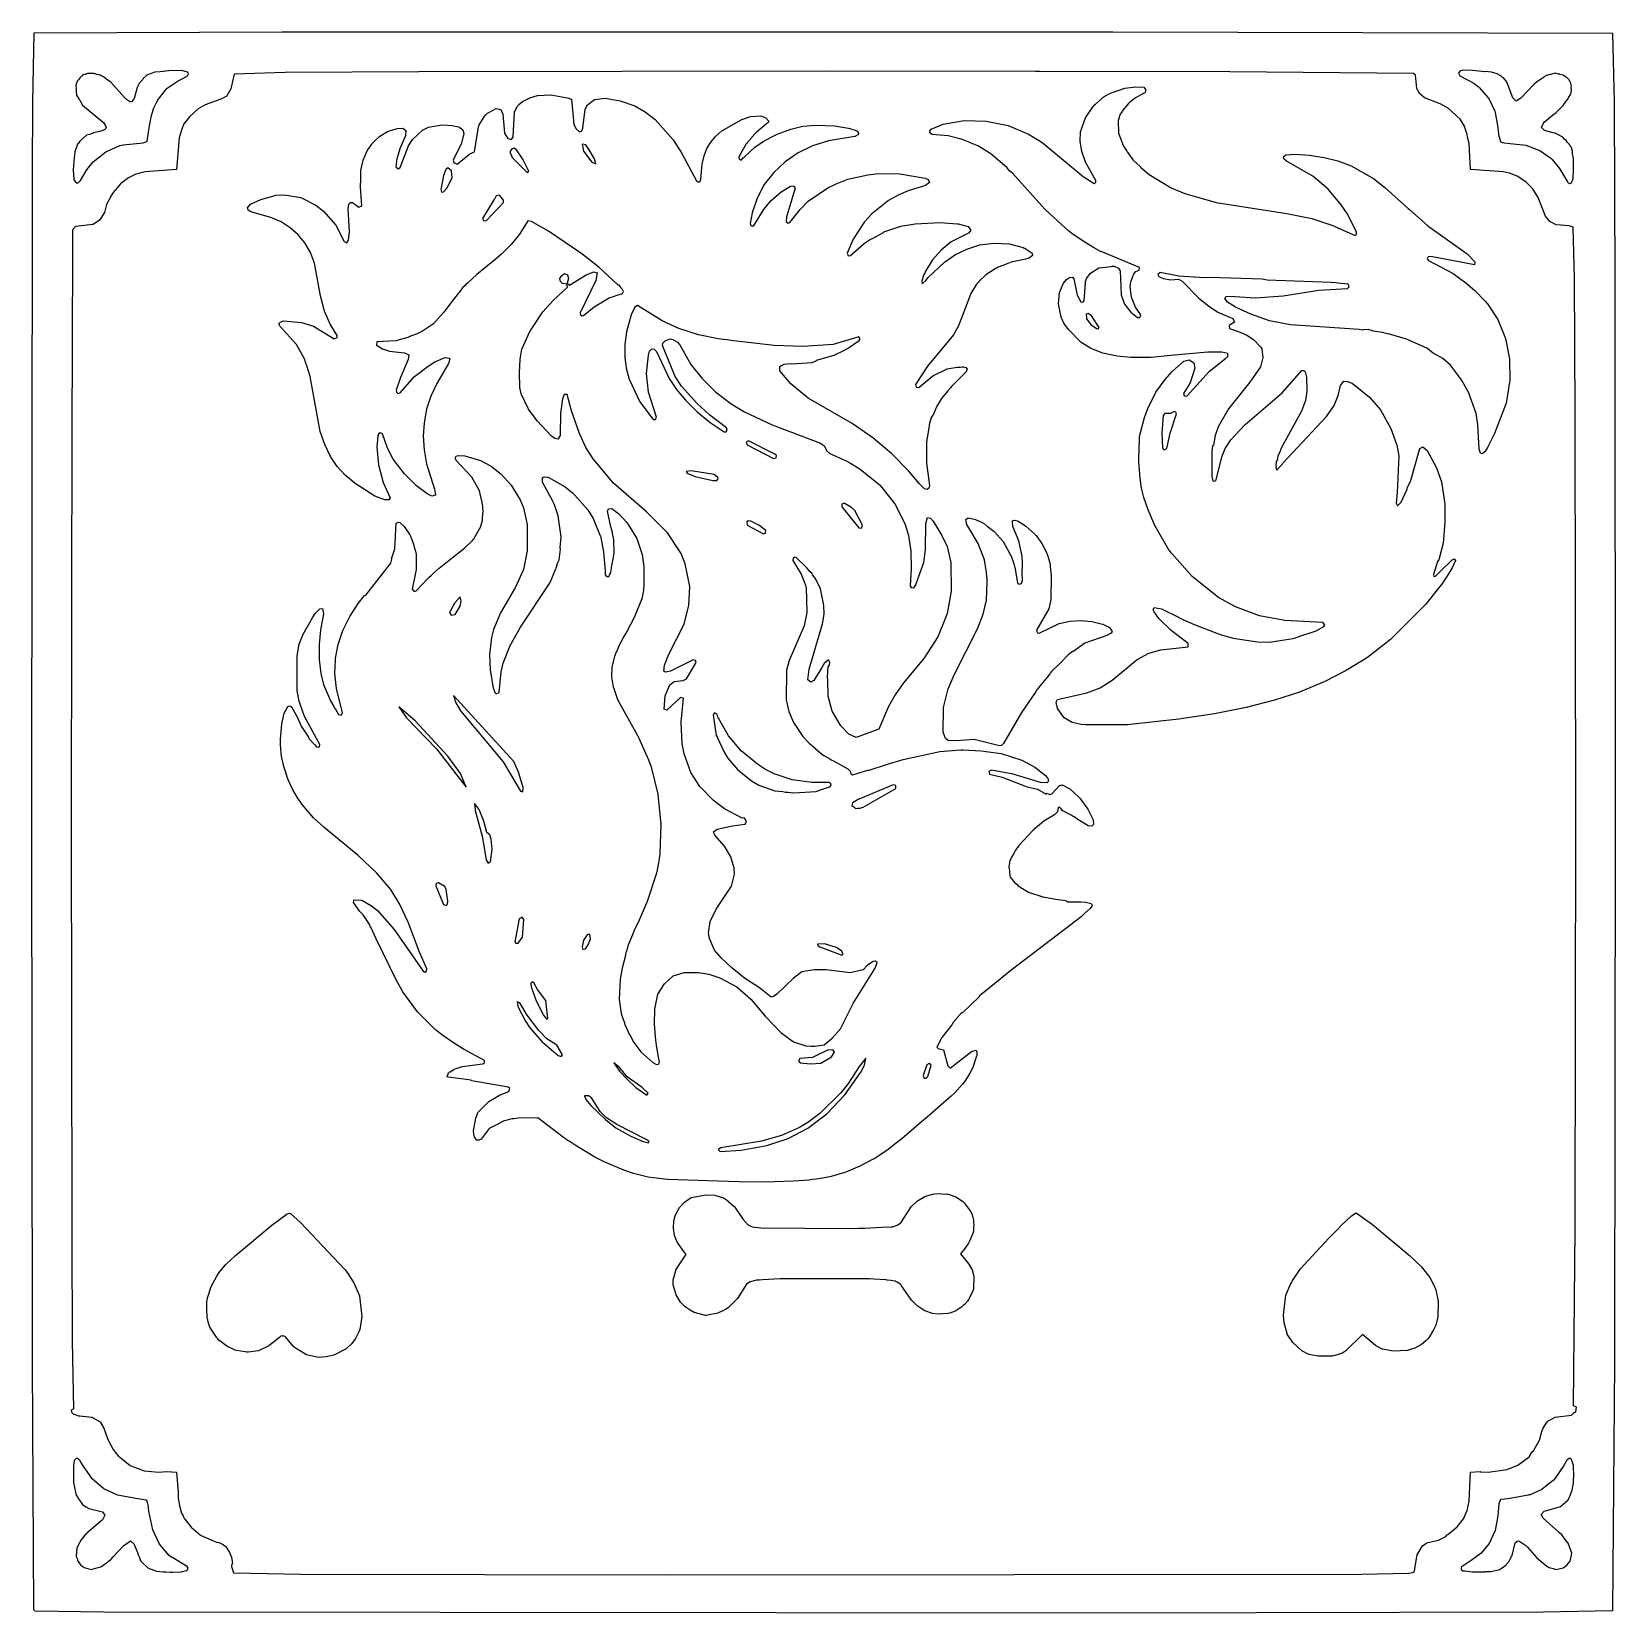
# Model space of a CAD drawing. Header units: millimetres. Extents: x 15 to 285, y 15 to 285.
import ezdxf

# ---------------------------------------------------------------- set-up
doc = ezdxf.new("R2010")
doc.units = ezdxf.units.MM
doc.layers.add('CUT', color=7, linetype='CONTINUOUS')

msp = doc.modelspace()

# ---------------------------------------------------------------- linework, layer by layer
at = {"layer": 'CUT'}
for points in [[(14.9156, 57.848), (14.795, 150.073), (14.795, 150.16), (14.7951, 150.1788), (14.7952, 150.3461), (14.7954, 150.509), (14.958, 260.715), (15.0062, 272.8875), (15.2479, 284.6612), (57.5164, 284.8428), (199.1852, 284.873), (284.4363, 284.6307), (284.6919, 272.8875), (284.8126, 242.3635), (284.9031, 150.0737), (284.7824, 57.819), (284.4491, 15.521), (272.6158, 15.2779), (199.1254, 15.0968), (27.0823, 15.2779), (15.4032, 15.459), (15.1873, 15.6755)], [(35.6678, 271.9208), (35.702, 271.9957), (35.7581, 272.1187), (36.0225, 272.6983), (36.2914, 273.2081), (36.3141, 273.2412), (36.3166, 273.245), (36.5698, 273.6159), (37.7858, 275.104), (37.9041, 275.2173), (38.0941, 275.3658), (39.775, 276.4597), (40.4444, 276.843), (41.223, 277.2417), (41.2257, 277.2903), (41.3456, 277.359), (41.5256, 277.662), (41.4139, 277.9687), (40.3381, 278.2322), (38.2021, 278.2036), (36.7335, 278.0278), (35.795, 277.9605), (34.5644, 277.5268), (34.5107, 277.4784), (34.4881, 277.4714), (34.3279, 277.3136), (33.8311, 276.8658), (33.7386, 276.7336), (33.1691, 276.1732), (32.7704, 275.3393), (32.28, 273.4569), (32.11, 273.2377), (32.1076, 273.2346), (31.8945, 272.9599), (31.7945, 272.8678), (31.4757, 272.9882), (30.9544, 273.2879), (30.632, 273.6325), (28.2714, 276.2328), (28.0128, 276.4317), (28.0121, 276.4325), (28.0099, 276.434), (27.0216, 277.1942), (26.7448, 277.288), (26.4867, 277.4623), (25.9166, 277.5689), (25.4697, 277.7204), (25.1186, 277.7181), (24.9911, 277.7419), (24.8432, 277.7162), (24.6888, 277.7152), (24.6731, 277.7173), (24.6632, 277.715), (24.2885, 277.7125), (23.9619, 277.5679), (23.9419, 277.598), (23.5493, 277.5074), (23.3517, 277.2978), (23.285, 277.2683), (23.029, 276.9765), (22.9963, 276.9597), (22.9554, 276.8925), (22.7664, 276.6771), (22.5529, 276.4507), (22.3114, 275.726), (22.3691, 275.0915), (22.4053, 274.4203), (22.4362, 274.3527), (22.4624, 274.0654), (22.9185, 273.3007), (22.9514, 273.2289), (22.9869, 273.1861), (23.4889, 272.3443), (27.0405, 269.3536), (27.238, 269.0689), (27.3855, 268.8099), (27.4762, 268.5159), (27.4557, 268.3819), (27.2782, 268.2052), (26.9465, 268.0128), (26.5801, 267.8961), (25.3868, 267.6339), (24.6572, 267.3394), (24.1488, 267.1957), (22.9798, 266.1168), (22.8926, 265.9376), (22.6831, 265.7347), (22.6819, 265.7302), (22.6215, 265.672), (22.182, 264.4014), (22.0962, 263.5821), (22.0685, 263.4805), (21.9988, 262.652), (21.858, 261.3078), (22.0016, 259.6551), (22.0024, 259.6421), (22.0027, 259.6417), (22.0038, 259.6293), (22.3737, 259.0636), (22.7063, 259.0799), (22.9899, 259.3685), (23.0588, 259.3981), (23.1042, 259.4849), (23.1067, 259.4874), (24.097, 261.1432), (24.3625, 261.5582), (24.4007, 261.618), (24.436, 261.6732), (24.4713, 261.7284), (25.2878, 262.6628), (27.4205, 264.3846), (29.8316, 265.45), (30.3795, 265.5634), (33.8202, 265.9066), (34.4099, 266.1339), (34.4129, 266.151), (34.4681, 266.1678), (34.597, 266.9696), (34.6897, 267.2523), (34.7248, 267.7649), (34.9367, 269.0836), (35.2066, 270.5948), (35.6513, 271.8845)], [(276.7481, 259.246), (276.8171, 259.1203), (276.8718, 259.0883), (276.8721, 259.0878), (276.8735, 259.0873), (277.0742, 258.97), (277.1557, 258.9957), (277.1894, 258.9848), (277.2774, 259.034), (277.3916, 259.0699), (277.4126, 259.1093), (277.437, 259.1182), (277.4397, 259.1248), (277.4589, 259.1355), (277.4741, 259.2078), (277.5052, 259.2827), (277.6631, 259.5783), (277.6665, 259.6715), (277.7245, 259.8116), (277.7397, 260.4636), (277.7819, 260.6633), (277.7692, 261.7353), (277.7808, 262.2358), (277.7606, 262.4633), (277.7515, 263.226), (277.6212, 264.0294), (277.5792, 264.5015), (277.3493, 265.2406), (277.1593, 265.4611), (277.0724, 265.6527), (276.744, 265.9808), (276.4907, 266.3292), (276.2558, 266.5099), (275.9612, 266.852), (274.7372, 267.5012), (273.2193, 267.885), (272.7839, 268.0462), (272.2864, 268.527), (272.6714, 269.2905), (272.7858, 269.4579), (274.1645, 270.6531), (274.79, 271.1064), (274.969, 271.2796), (275.0801, 271.3618), (275.6526, 271.9327), (275.8305, 272.0825), (275.9159, 272.1952), (276.0298, 272.3088), (276.1771, 272.5402), (276.758, 273.3071), (276.7925, 273.3813), (276.872, 273.4832), (276.9122, 273.6236), (277.3263, 274.1861), (277.4471, 274.8806), (277.397, 275.2687), (277.4487, 275.5594), (277.246, 276.2329), (277.1414, 276.3712), (277.0545, 276.6318), (276.6318, 277.0847), (276.4287, 277.1524), (275.9992, 277.4621), (275.4956, 277.5889), (275.4409, 277.618), (275.2548, 277.6495), (274.65, 277.8018), (273.8883, 277.5685), (273.7565, 277.5412), (273.5969, 277.526), (273.5152, 277.4912), (273.1441, 277.4142), (272.94, 277.2781), (272.9218, 277.2725), (272.8166, 277.1957), (271.6216, 276.3984), (271.4246, 276.1803), (271.0262, 275.8897), (268.7939, 273.541), (267.9753, 273.0404), (267.4362, 273.6024), (266.6212, 275.6986), (266.6188, 275.711), (266.6141, 275.7168), (266.3938, 276.2836), (266.3513, 276.3287), (266.336, 276.3709), (265.8136, 276.9727), (265.6185, 277.1073), (265.3894, 277.3507), (265.1281, 277.4456), (264.7651, 277.696), (263.7988, 277.9925), (262.7874, 278.0526), (262.6253, 278.0419), (260.5619, 278.2639), (258.9515, 278.2866), (258.3884, 278.1277), (258.1428, 277.7867), (258.3623, 277.3294), (260.6472, 276.1333), (260.7259, 276.0817), (260.803, 276.0311), (260.8329, 276.0115), (260.8761, 275.9831), (261.5282, 275.4949), (261.7559, 275.3063), (263.2264, 273.6073), (263.3966, 273.3382), (264.3369, 271.3342), (264.4152, 271.1133), (264.8794, 268.5295), (265.0031, 267.3349), (265.3119, 266.1219), (265.3143, 266.1083), (265.3193, 266.1076), (265.8779, 265.9066), (269.1334, 265.5617), (269.6584, 265.4866), (272.0054, 264.5797), (273.9218, 263.2736), (274.1484, 263.047), (275.3802, 261.5409)], [(40.2162, 32.6403), (40.2162, 32.6074), (40.2433, 32.5446), (40.3451, 32.186), (40.6063, 31.7052), (40.6993, 31.4902), (40.7844, 31.3774), (40.8619, 31.2347), (41.1866, 30.8443), (41.9976, 29.7692), (43.5979, 28.4407), (44.7393, 27.9334), (44.8727, 27.8566), (45.029, 27.8047), (46.3153, 27.2329), (46.7248, 27.1857), (47.1434, 27.0085), (47.2041, 26.969), (47.2136, 26.9628), (47.339, 26.8813), (47.7198, 26.6337), (47.9237, 26.4792), (48.5504, 25.4886), (48.8773, 24.7022), (49.0354, 23.6087), (48.9421, 23.5493), (48.8515, 23.0662), (49.2139, 22.0095), (60.7176, 21.7679), (123.2787, 21.6471), (241.6073, 21.7679), (249.6992, 21.9491), (250.5446, 22.1), (250.5997, 22.2839), (250.6397, 22.285), (250.6963, 22.6058), (250.7257, 22.7039), (250.7166, 22.7205), (251.1299, 25.0611), (252.0244, 26.6233), (252.5892, 27.0144), (252.9503, 27.1517), (254.7415, 27.5651), (256.0096, 28.2293), (256.2349, 28.4979), (256.3565, 28.5616), (257.9548, 29.8672), (258.9799, 31.2245), (259.6518, 32.6406), (259.9959, 34.2507), (260.2136, 39.1603), (261.8617, 39.2926), (261.9276, 39.25), (263.1957, 39.1594), (266.4566, 39.6123), (268.2984, 40.3672), (270.2308, 41.8164), (270.746, 42.637), (270.9278, 42.8331), (271.9779, 44.6375), (272.389, 46.1383), (272.5751, 46.701), (272.7438, 46.9786), (273.332, 47.8093), (273.3927, 47.8514), (274.6518, 48.5636), (277.435, 48.8776), (277.7556, 49.2166), (277.7562, 49.2846), (278.1415, 49.4856), (278.2623, 50.2404), (277.7677, 50.5023), (278.0526, 80.7058), (278.1432, 150.2721), (278.1431, 150.3022), (278.1432, 150.3324), (278.0526, 219.8678), (277.9318, 242.8093), (277.9318, 242.8094), (277.6847, 251.5196), (277.0215, 251.7597), (274.8325, 251.9411), (273.7291, 252.4865), (273.006, 253.4031), (271.7426, 256.5917), (270.805, 258.0634), (269.6335, 259.242), (268.1419, 260.2011), (266.8348, 260.7551), (265.8081, 260.9627), (260.2137, 261.3831), (259.9928, 265.8198), (259.6818, 266.9032), (259.6435, 267.3549), (259.1727, 268.6771), (259.1507, 268.754), (258.4123, 269.951), (256.3754, 271.8361), (255.0466, 272.5742), (252.3368, 273.5994), (251.5373, 274.2565), (251.068, 275.1856), (250.7942, 277.4401), (250.4647, 277.7251), (219.1432, 278.0224), (186.7609, 278.0648), (186.7598, 278.0661), (185.9886, 278.0658), (149.9997, 278.113), (80.8754, 278.0224), (80.828, 278.0224), (58.0059, 277.9016), (58.0058, 277.9016), (49.3176, 277.6368), (48.7453, 275.1243), (48.0895, 273.9173), (47.9824, 273.8242), (47.0728, 273.3337), (44.3602, 272.3999), (43.1909, 271.7292), (41.7689, 270.4301), (40.7746, 269.1497), (40.6582, 268.8177), (40.5158, 268.5692), (40.0209, 266.9992), (39.9374, 266.761), (39.4812, 261.3801), (34.1341, 260.9621), (32.5325, 260.5715), (31.2828, 259.9457), (29.9611, 258.9231), (29.1006, 257.9012), (29.0787, 257.8981), (28.9886, 257.7682), (28.5684, 257.2692), (28.3182, 256.8013), (28.3107, 256.7904), (28.3067, 256.7796), (27.5563, 255.3762), (27.235, 254.005), (26.366, 252.7342), (25.2755, 251.9763), (22.2631, 251.6659), (21.9425, 251.3269), (21.9419, 251.2696), (21.7375, 251.0657), (21.7248, 228.2469), (21.6455, 219.8376), (21.5549, 150.2714), (21.6455, 80.7058), (21.6618, 79.1248), (21.7059, 61.533), (21.9386, 49.9014), (21.8585, 49.9083), (21.5264, 49.7574), (21.5868, 49.4252), (21.9491, 49.0629), (22.0625, 49.044), (22.7539, 48.7856), (22.9963, 48.7673), (25.0462, 48.5636), (26.4858, 47.7494), (27.1229, 46.701), (27.7929, 44.726), (28.6901, 43.0433), (28.987, 42.7111), (29.0446, 42.5713), (29.5277, 41.9674), (29.9409, 41.644), (29.9759, 41.6048), (30.1356, 41.4916), (31.611, 40.337), (33.9963, 39.401), (36.4722, 39.1594), (37.7705, 39.2802), (37.8029, 39.2937), (39.4812, 39.1634), (39.7905, 35.7232), (39.7929, 34.6973), (39.9586, 33.8526), (39.9987, 33.4062)], [(182.5902, 145.2442), (182.5569, 145.1803), (182.3076, 144.7138), (181.8911, 144.0712), (181.8258, 143.8123), (181.6494, 143.4823), (181.5169, 142.8243), (181.4919, 142.7837), (181.4974, 142.7274), (181.4344, 142.415), (181.5894, 141.6783), (181.5843, 141.316), (181.6585, 141.0701), (181.7032, 140.6098), (181.8155, 140.5493), (181.824, 140.5214), (182.4627, 139.7028), (182.7956, 139.4815), (183.043, 139.1816), (184.8274, 138.1067), (187.2361, 137.3145), (188.8374, 137.0311), (189.3922, 136.8901), (189.8019, 136.8605), (190.2904, 136.7741), (191.2045, 136.6944), (191.4256, 136.4733), (193.7417, 136.4733), (194.5273, 136.4048), (195.5079, 136.1756), (195.6907, 135.8081), (195.3083, 135.3073), (194.7144, 134.763), (194.6074, 134.665), (194.2167, 134.3068), (193.9988, 134.1072), (193.7702, 133.9097), (190.9139, 131.6906), (181.7982, 124.7408), (177.225, 121.0401), (177.0458, 120.8678), (176.4172, 120.3811), (176.4177, 120.2636), (173.5769, 117.5309), (173.4072, 117.5201), (172.5552, 116.5481), (172.4932, 116.4884), (172.4256, 116.4003), (171.9749, 115.8861), (171.7163, 115.4745), (170.0465, 113.2954), (169.2003, 111.6456), (169.4293, 111.4089), (170.3217, 111.2143), (171.0771, 108.4819), (171.4791, 108.0997), (175.0771, 110.94), (175.8714, 111.1337), (175.996, 110.8237), (176.0289, 110.7081), (175.992, 110.4012), (175.9759, 110.2677), (175.9733, 110.246), (175.9563, 110.1048), (175.9134, 109.9669), (175.3188, 108.2145), (174.8032, 107.2284), (173.9858, 105.8951), (173.5541, 105.3425), (172.2378, 103.8531), (171.6422, 103.2836), (167.5309, 99.7497), (166.5451, 98.9454), (165.3027, 97.8345), (163.2168, 96.0416), (162.5351, 95.5133), (160.6487, 94.0651), (158.6681, 92.7533), (158.5819, 92.7005), (158.4774, 92.6365), (158.3691, 92.5701), (158.3515, 92.5594), (158.3447, 92.5552), (158.337, 92.5505), (156.0512, 91.3484), (154.0548, 90.5169), (153.4817, 90.2984), (151.1525, 89.6249), (150.0033, 89.3874), (148.5767, 89.1698), (147.9481, 89.0738), (147.6259, 89.0247), (147.4235, 88.9938), (144.7424, 88.7961), (139.833, 88.6183), (135.3968, 88.7012), (123.2389, 89.0712), (120.8125, 89.359), (119.9649, 89.5019), (118.7937, 89.7867), (117.4294, 90.1343), (115.7915, 90.6863), (112.4332, 92.1228), (110.8339, 92.9173), (107.4709, 94.9341), (106.4481, 95.6245), (105.9862, 95.9363), (105.9079, 95.9892), (105.774, 96.0795), (105.5998, 96.1971), (105.4944, 96.2683), (101.1207, 99.6369), (97.7451, 99.5801), (97.0402, 99.4424), (96.6777, 99.4237), (95.8922, 99.2181), (95.4193, 99.1258), (95.21, 99.0193), (95.1607, 99.0094), (94.7868, 98.8094), (94.6619, 98.7719), (94.5246, 98.6707), (92.8386, 97.8132), (91.4859, 95.9923), (91.0879, 95.781), (90.7399, 95.8038), (90.6619, 95.8345), (90.661, 95.8349), (90.6598, 95.8353), (90.6597, 95.8354), (90.3168, 96.379), (90.2081, 96.8054), (90.1587, 97.4208), (90.5242, 99.5271), (90.6397, 99.8168), (90.72, 100.0182), (90.7913, 100.1971), (90.9116, 100.4991), (92.7602, 102.4171), (94.6135, 103.5041), (96.1584, 104.1138), (96.3314, 104.6004), (96.0556, 104.8347), (89.8918, 105.9502), (89.8503, 105.9547), (89.3596, 106.0665), (85.8257, 106.5249), (85.6859, 106.6008), (85.8794, 107.2821), (85.9638, 107.3357), (86.0249, 107.3745), (86.1547, 107.4569), (86.8208, 107.8799), (86.8289, 107.8848), (86.8317, 107.8858), (86.8357, 107.8873), (86.8366, 107.8877), (86.8456, 107.891), (88.2235, 108.3594), (91.751, 108.8364), (92.0076, 109.05), (92.0045, 109.3838), (88.4733, 111.2963), (86.5659, 112.5051), (84.9298, 113.6619), (83.9008, 114.4664), (83.8729, 114.4903), (83.6993, 114.6396), (83.0075, 115.2815), (80.6259, 117.6913), (78.1217, 121.1307), (76.9625, 123.1717), (73.5751, 130.1434), (72.707, 132.0147), (72.5722, 132.2076), (72.3362, 132.6932), (71.3198, 134.2139), (70.765, 134.8291), (69.6971, 136.3472), (69.7182, 136.6982), (69.7389, 136.7572), (69.7488, 136.7854), (69.7766, 136.8133), (71.1006, 136.7652), (72.7796, 135.7794), (73.7612, 134.9584), (76.6387, 131.7477), (81.5407, 124.6365), (81.8373, 124.4823), (82.1442, 124.6149), (82.215, 125.0106), (80.9312, 127.8573), (78.9975, 132.9917), (77.554, 136.1163), (76.0309, 138.5318), (73.6511, 141.3579), (72.2862, 142.6637), (71.7743, 143.0891), (71.472, 143.4344), (71.4245, 143.4954), (71.4047, 143.5113), (71.3974, 143.5196), (71.0943, 143.76), (71.0481, 143.797), (70.4615, 144.3388), (64.6041, 149.1739), (62.8767, 150.7625), (60.917, 153.0316), (60.0805, 154.3231), (59.3016, 155.6872), (58.5823, 157.1317), (58.3794, 157.7343), (58.1792, 158.3505), (58.162, 158.4033), (58.1228, 158.5239), (57.7873, 159.5562), (57.4224, 161.2817), (57.2864, 162.4643), (57.2247, 163.4118), (57.2526, 164.1809), (57.4457, 166.7574), (57.7857, 168.3984), (57.8219, 168.5289), (58.4662, 169.7457), (58.8586, 169.8826), (59.1369, 169.7182), (60.0697, 168.0183), (60.7871, 166.3954), (61.9844, 164.5125), (62.0099, 164.4825), (62.1389, 164.2475), (63.0152, 163.29), (63.025, 163.2905), (63.4351, 162.809), (63.8688, 162.8771), (63.9635, 163.3057), (61.3346, 168.0473), (60.5124, 170.3533), (60.4343, 170.6866), (60.0657, 172.4501), (60.0579, 172.5563), (60.058, 178.3581), (60.4456, 180.456), (60.9152, 181.6298), (61.0665, 181.9873), (62.7463, 184.9862), (63.129, 185.619), (63.9216, 186.4358), (64.373, 186.4622), (64.5776, 185.5602), (64.0634, 182.8008), (63.8557, 180.3856), (63.8566, 177.7785), (64.0977, 175.4139), (64.574, 173.5472), (65.7606, 170.7284), (66.3265, 169.7727), (66.4699, 169.502), (66.5378, 169.4159), (67.1481, 168.3852), (67.5965, 168.2639), (67.8371, 168.6961), (66.7965, 172.8572), (66.5192, 175.3863), (66.6005, 177.6656), (66.6347, 178.0297), (66.6348, 178.0306), (66.6349, 178.0312), (67.0749, 180.3631), (67.8733, 182.7454), (69.0612, 185.1162), (70.4732, 187.3189), (71.5669, 188.6808), (71.7685, 188.7383), (76.056, 194.2034), (76.2371, 194.928), (76.1829, 194.9993), (76.2625, 195.2931), (76.7276, 196.6737), (76.975, 201.0312), (77.2855, 201.2026), (77.6148, 201.13), (78.3461, 200.4765), (79.2717, 199.0649), (79.3322, 198.9409), (79.3948, 198.8129), (79.4241, 198.7527), (79.4377, 198.7251), (79.9026, 197.473), (80.0531, 196.9438), (80.196, 196.4412), (80.2292, 196.3244), (80.2528, 196.2416), (80.3499, 195.7125), (80.3723, 195.0838), (80.3723, 193.147), (79.7021, 189.7906), (80.06, 189.4088), (80.3717, 189.5265), (82.4022, 191.6332), (82.6137, 191.8273), (82.9148, 192.1035), (83.3573, 192.5094), (84.2922, 193.367), (85.4232, 194.2848), (88.6801, 196.825), (89.9717, 198.0938), (90.0519, 198.2318), (90.1932, 198.3783), (91.3621, 200.3432), (91.6736, 201.4896), (91.6909, 201.9883), (91.8186, 203.0653), (91.7481, 203.6351), (91.759, 203.9496), (91.6383, 204.522), (91.6083, 204.7643), (91.5756, 204.819), (91.2045, 206.5785), (89.8609, 208.9105), (87.1868, 211.7324), (87.0486, 212.134), (87.1821, 212.4483), (87.6003, 212.5896), (88.6996, 212.5227), (91.3656, 211.7351), (93.181, 210.736), (94.8092, 209.4729), (96.5552, 207.538), (98.0951, 205.0318), (98.6646, 203.6695), (99.3277, 200.8365), (99.3334, 196.3372), (98.6942, 193.1596), (97.3192, 190.125), (94.7471, 185.7644), (93.5646, 182.9273), (93.1972, 181.5197), (92.9034, 178.6952), (93.0218, 175.9918), (93.5279, 172.9773), (93.7769, 172.1352), (94.0269, 171.9124), (94.5107, 172.1808), (94.8461, 175.6924), (95.2147, 177.1606), (96.392, 180.1789), (98.1557, 183.3154), (103.2188, 190.9074), (104.1649, 193.1195), (104.1686, 193.1206), (104.1777, 193.1494), (104.2621, 193.3468), (104.4405, 193.9769), (104.5527, 194.3305), (104.7398, 194.7771), (105.0116, 196.5887), (104.9544, 196.7847), (104.9542, 196.9164), (105.1328, 198.6995), (104.6018, 202.3078), (103.9918, 204.14), (103.6682, 204.7586), (103.511, 205.1567), (103.0654, 205.9111), (101.9455, 208.0523), (101.9058, 208.8381), (102.2233, 208.9504), (102.8123, 208.9017), (102.9035, 208.883), (105.7917, 207.2105), (107.0291, 206.1991), (107.1313, 206.1044), (107.2674, 205.9783), (107.385, 205.8693), (107.4589, 205.8008), (109.6337, 203.333), (110.5496, 201.863), (111.7823, 198.8978), (111.7834, 198.8946), (111.7871, 198.8835), (111.8099, 198.8165), (111.8781, 198.6154), (112.3351, 196.1344), (112.5912, 192.924), (112.619, 192.2478), (112.6916, 192.1798), (112.8015, 191.9795), (112.9117, 191.9736), (112.9826, 191.9073), (113.1027, 191.9634), (113.2279, 191.9566), (113.2852, 192.0486), (113.3182, 192.064), (113.3574, 192.1644), (113.4683, 192.3423), (113.4875, 192.4616), (113.5866, 192.6031), (113.7073, 193.3278), (113.7073, 193.5559), (113.8037, 193.9905), (113.8072, 194.0639), (114.1596, 195.8545), (114.0699, 198.2717), (113.8424, 199.3061), (113.8332, 199.5017), (113.5934, 200.4377), (113.0157, 203.0639), (113.1549, 203.5067), (113.7635, 203.5568), (114.9651, 202.632), (116.3034, 201.1318), (116.8137, 200.3771), (117.9923, 198.4503), (118.9491, 195.688), (119.231, 193.5809), (119.2306, 190.655), (119.1212, 189.5345), (118.8537, 188.116), (117.584, 184.9725), (116.2331, 182.4721), (115.7597, 181.6562), (115.5, 181.1151), (114.9639, 180.1229), (114.6446, 179.3332), (114.3955, 178.8143), (114.3331, 178.563), (114.2184, 178.2794), (113.7674, 176.5397), (113.7131, 174.824), (114.0029, 173.1501), (114.1547, 172.7033), (114.1589, 172.6735), (114.722, 170.9927), (118.1227, 164.8218), (118.3644, 164.3736), (119.7385, 161.3004), (119.7661, 161.2295), (119.7878, 161.1735), (119.8813, 160.9329), (120.4363, 159.5035), (121.5853, 154.7928), (122.0995, 149.6314), (121.9376, 144.7732), (121.9165, 144.5867), (121.6584, 142.7804), (121.4956, 141.8941), (121.3178, 141.1876), (119.7632, 136.4954), (118.3892, 133.3322), (117.5202, 131.4606), (117.3005, 130.8259), (116.4772, 128.9303), (116.2264, 127.9729), (116.153, 127.8681), (116.0509, 127.3032), (115.4816, 125.1301), (115.1825, 123.2687), (115.0066, 119.8222), (115.3575, 117.4246), (115.699, 116.397), (115.7153, 116.2948), (115.8268, 116.0125), (116.0416, 115.3664), (116.2353, 114.9782), (116.6243, 113.9931), (116.9489, 113.5481), (117.4977, 112.4481), (118.687, 110.868), (120.7584, 109.0581), (121.3569, 108.7095), (121.7152, 108.7743), (121.8633, 109.1071), (121.3766, 111.9467), (121.1722, 113.4524), (121.046, 115.6441), (121.1085, 118.1456), (121.6165, 120.6949), (122.7329, 122.4558), (124.2301, 123.8219), (126.0721, 124.4198), (128.5405, 124.4244), (130.2871, 124.1126), (132.1919, 123.4777), (135.0703, 121.9584), (137.4662, 119.8348), (139.8979, 116.9489), (142.579, 114.1478), (144.7276, 112.5813), (146.828, 111.8942), (147.8044, 111.8564), (147.8554, 111.8374), (148.0022, 111.8487), (148.3474, 111.8353), (149.9823, 112.0797), (151.3116, 113.2019), (152.7374, 114.8124), (154.9828, 119.219), (158.6703, 125.1158), (158.9887, 126.1156), (158.73, 126.3314), (158.3469, 126.2637), (157.3497, 125.6788), (156.6081, 124.8392), (154.4163, 124.3404), (150.2832, 124.8806), (148.2791, 124.8494), (146.1539, 124.5072), (144.7196, 123.4064), (141.8787, 120.6828), (141.6643, 120.5186), (141.3607, 120.3714), (140.9058, 120.2068), (138.9354, 121.7576), (136.3557, 123.4371), (134.228, 125.1687), (132.3953, 126.8791), (131.2667, 128.2202), (130.3908, 130.2054), (130.2296, 131.1438), (130.4997, 133.0981), (131.5152, 135.179), (134.1825, 139.1239), (134.6609, 141.1602), (134.5985, 142.18), (134.0616, 144.1479), (132.9734, 145.9513), (131.3073, 147.8039), (131.0743, 148.3776), (131.6924, 148.8473), (134.3368, 149.4382), (136.4733, 149.6981), (136.6846, 149.9698), (136.6846, 150.3321), (136.2921, 150.7548), (135.9903, 150.739), (132.9914, 152.3217), (131.1004, 153.7174), (128.7411, 156.1373), (127.2482, 158.5027), (126.0711, 161.672), (125.7259, 163.429), (125.5751, 167.0805), (125.9945, 171.1908), (125.4526, 171.2822), (123.1216, 169.1316), (122.652, 169.3377), (122.8601, 171.5922), (123.6326, 173.4465), (124.3506, 174.0179), (125.924, 174.1869), (126.4573, 174.4646), (128.1322, 177.2822), (128.0018, 177.6267), (127.6427, 177.7085), (123.7575, 175.8245), (122.8965, 175.6065), (122.5951, 175.7856), (122.7432, 176.8332), (123.4452, 178.6684), (126.0628, 183.8396), (126.8715, 187.0606), (127.0534, 190.2623), (126.2694, 194.1324), (125.5518, 195.8858), (123.2244, 199.3679), (119.6454, 202.9759), (114.0163, 207.8795), (110.5412, 211.9956), (109.3305, 213.9629), (108.2271, 216.3521), (106.8663, 220.1924), (106.1468, 222.9891), (105.6274, 223.013), (105.3318, 222.2727), (104.9807, 219.8095), (104.9192, 215.9909), (104.5234, 215.3713), (104.0486, 215.4809), (103.4125, 215.9466), (101.0092, 218.4739), (99.5432, 220.4624), (98.2841, 223.1171), (98.0684, 224.1877), (98.0085, 226.6717), (98.1002, 229.0399), (98.4167, 230.6971), (99.7894, 233.7343), (99.9259, 233.9507), (99.9518, 233.9917), (100.0109, 234.0854), (100.2097, 234.4004), (101.998, 237.0728), (103.7194, 239.0416), (106.1766, 241.298), (106.0851, 241.7869), (105.3281, 241.9392), (104.979, 242.2603), (104.8972, 242.7967), (105.2017, 243.3017), (105.6565, 243.5971), (106.176, 243.4228), (106.3686, 242.7685), (106.1387, 241.9514), (106.541, 241.623), (109.3759, 243.404), (110.7024, 243.9249), (111.2702, 243.7488), (110.9974, 242.4514), (108.3556, 236.9247), (108.382, 236.5875), (108.6241, 236.4057), (108.9233, 236.4522), (110.7302, 237.922), (113.2683, 239.4629), (114.0546, 239.7266), (114.2206, 239.7655), (114.3326, 239.8199), (115.5518, 240.2288), (115.7318, 240.5486), (115.5816, 240.9068), (115.3393, 241.1351), (115.2774, 241.3054), (114.9151, 241.6677), (114.8022, 241.6411), (111.5292, 244.7245), (108.6565, 246.9975), (102.9346, 250.8518), (100.0657, 252.4802), (99.4118, 252.6364), (98.1359, 250.5227), (98.0155, 250.3433), (96.587, 248.5868), (94.9266, 246.9003), (93.7852, 245.9334), (90.7094, 243.4355), (89.1462, 241.969), (88.8667, 241.7415), (88.7368, 241.5849), (88.2946, 241.17), (87.6844, 240.3816), (87.5293, 240.2225), (86.5368, 238.8989), (85.0919, 237.0321), (83.3042, 235.066), (81.4565, 233.7637), (80.5167, 233.3115), (79.4074, 232.9417), (78.9277, 232.7019), (76.8909, 232.1289), (73.6542, 231.9499), (73.6196, 231.3923), (74.6292, 230.7672), (75.8479, 230.3657), (78.3609, 230.0976), (79.1176, 229.7308), (79.0274, 228.9356), (77.6743, 225.8698), (76.9886, 223.7248), (77.0037, 223.3822), (77.2729, 223.1794), (77.628, 223.2889), (80.0706, 226.0513), (82.4122, 227.8394), (83.5555, 228.5469), (85.3429, 229.2737), (85.9773, 229.1804), (86.1073, 229.007), (85.8964, 228.272), (83.8914, 224.8907), (82.8736, 222.6807), (82.1553, 220.4748), (81.728, 218.1586), (81.5818, 215.8572), (81.7333, 213.531), (82.155, 211.1683), (83.5071, 206.8399), (83.6462, 205.8071), (83.0206, 205.6527), (82.2685, 206.024), (80.4393, 207.4282), (78.3696, 209.4691), (76.446, 211.9767), (75.5027, 213.8329), (74.6132, 216.2571), (74.2408, 216.4641), (73.9541, 216.3053), (73.8228, 215.8979), (73.6404, 214.0558), (73.9352, 210.9852), (74.7677, 207.9994), (75.9326, 205.388), (75.722, 205.0346), (75.0532, 205.0179), (73.3508, 205.6482), (69.9652, 207.7874), (68.2823, 209.2001), (66.9115, 210.7198), (65.7453, 212.4316), (64.7723, 214.4379), (64.0132, 216.6921), (62.2977, 226.0552), (61.7001, 227.8898), (61.575, 228.3455), (61.494, 228.5223), (61.3163, 229.0677), (59.9581, 231.509), (57.1674, 234.6098), (57.1048, 234.725), (57.0581, 234.811), (57.0385, 234.8471), (56.9975, 234.9225), (57.0129, 235.0584), (57.0668, 235.1976), (57.0695, 235.2045), (57.073, 235.2137), (57.1033, 235.2919), (57.7295, 235.5645), (60.7982, 235.2891), (62.8711, 234.6357), (66.4029, 232.4923), (66.9109, 232.7016), (66.8965, 233.0334), (65.6889, 235.0005), (64.7419, 237.2057), (64.0472, 239.8337), (63.0284, 245.4129), (62.3382, 247.2231), (61.399, 248.85), (60.2636, 250.2166), (58.8998, 251.4317), (57.3284, 252.4106), (55.5719, 253.1729), (52.147, 254.1282), (51.7046, 254.4032), (51.5781, 254.8251), (52.1376, 255.4769), (53.859, 256.2709), (56.4692, 256.9981), (57.9396, 257.0627), (60.6931, 256.5707), (63.2892, 255.2607), (64.5571, 254.2481), (66.673, 251.8903), (68.091, 249.0619), (68.5484, 248.8844), (68.8441, 249.2899), (68.9929, 250.7164), (68.7818, 254.6588), (68.9077, 255.4566), (69.1837, 255.7204), (69.5113, 255.7324), (70.6105, 254.9557), (71.0837, 255.1585), (70.891, 258.3462), (70.9082, 259.7928), (70.9136, 260.2453), (70.9156, 260.4176), (70.9174, 260.5696), (70.9573, 261.2022), (71.3507, 262.9617), (72.0071, 264.5631), (72.787, 265.7096), (72.8596, 265.7797), (72.9524, 265.8693), (73.2636, 266.1698), (74.1761, 267.0509), (75.4748, 267.8296), (75.6536, 267.8987), (77.1582, 268.382), (78.1044, 268.4398), (78.6231, 268.0395), (78.5496, 267.1165), (77.6379, 265.045), (77.0738, 263.1953), (76.8854, 261.8241), (77.3038, 261.4702), (77.6291, 261.6999), (79.0859, 265.4017), (79.7701, 266.482), (81.4392, 268.0524), (82.4768, 268.5648), (84.7483, 268.9587), (86.5196, 268.8431), (87.5932, 268.6199), (87.6819, 268.59), (87.7194, 268.5678), (87.7581, 268.5448), (87.8117, 268.5131), (87.864, 268.4821), (88.3091, 268.1101), (88.4935, 267.4778), (88.0933, 265.8838), (86.6941, 262.9446), (86.7965, 262.5344), (87.3724, 262.258), (89.5001, 264.0361), (90.324, 264.3516), (90.9794, 268.6516), (91.1285, 268.9659), (91.9554, 270.3362), (92.2627, 270.6749), (92.5606, 270.9457), (92.7906, 271.0914), (94.03, 271.7528), (94.8336, 271.6165), (95.1626, 270.8141), (95.4619, 267.5748), (96.0029, 266.6434), (96.6263, 266.466), (96.9195, 266.9305), (97.1333, 271.1551), (97.5781, 272.1177), (97.7462, 272.2926), (97.8479, 272.3985), (97.8846, 272.4367), (97.9107, 272.4638), (98.5157, 272.9658), (99.7654, 273.6043), (101.0837, 273.9604), (101.0872, 273.9611), (101.0898, 273.9616), (101.0933, 273.9623), (101.1517, 273.9738), (103.3113, 274.0931), (103.3293, 274.0932), (106.4478, 273.5126), (106.666, 273.4166), (106.7721, 273.3699), (106.8009, 273.3572), (106.8465, 273.3371), (107.2701, 269.0201), (107.6458, 268.2799), (108.2475, 267.8083), (108.6145, 267.9413), (108.7812, 268.3965), (109.2047, 271.6586), (109.5813, 272.4098), (110.7709, 273.3272), (112.5961, 273.5478), (115.1873, 273.0697), (117.6638, 272.2132), (119.4171, 271.2038), (121.1434, 269.8846), (124.1897, 266.4461), (125.6098, 264.1958), (128.1848, 259.4339), (128.3861, 259.3059), (128.4398, 259.2402), (128.4803, 259.2459), (128.4952, 259.2365), (128.5156, 259.2509), (128.7394, 259.2826), (128.8941, 259.5177), (128.8997, 259.5217), (128.9003, 259.5271), (128.9252, 259.565), (128.9195, 259.7259), (129.1678, 262.2986), (129.5175, 263.7024), (129.9747, 264.9179), (130.6421, 266.0126), (131.4602, 267.0535), (132.4998, 267.9648), (135.8995, 269.8883), (137.4143, 270.4093), (139.1329, 270.5313), (140.0166, 270.1832), (140.4612, 269.6459), (140.4416, 269.4519), (138.3001, 267.6238), (138.2478, 267.5629), (138.1937, 267.5178), (137.6299, 266.8604), (137.6225, 266.8543), (137.6168, 266.8452), (136.7693, 265.8571), (136.7445, 265.8113), (136.6676, 265.7217), (135.4255, 263.5039), (135.4805, 263.1381), (135.778, 262.9828), (136.2065, 263.3843), (136.2843, 263.3965), (138.1632, 265.1453), (139.5674, 266.1542), (141.0264, 266.961), (141.9349, 267.3953), (144.2559, 268.2592), (144.9553, 268.4384), (146.3426, 268.7469), (148.4941, 268.9006), (151.7214, 268.8079), (154.1227, 268.4298), (154.4164, 268.3343), (154.4689, 268.3172), (154.4741, 268.3155), (155.224, 268.0716), (155.5915, 267.9216), (155.8415, 267.5886), (155.8079, 267.3202), (155.1943, 267.0038), (150.6838, 266.2814), (147.9699, 265.4036), (145.5407, 264.2036), (143.3028, 262.6864), (141.3605, 260.8701), (139.7307, 258.7926), (138.5095, 256.4994), (137.6679, 253.998), (137.3506, 252.1497), (137.456, 251.8301), (137.7324, 251.7104), (138.0376, 251.8524), (139.602, 254.5121), (140.8824, 256.0051), (142.6471, 257.5275), (144.2235, 258.5013), (144.7962, 258.558), (145.0159, 258.1769), (143.5612, 253.271), (143.4571, 252.4912), (143.8233, 252.2127), (144.1247, 252.347), (145.8435, 254.5615), (147.2553, 255.9722), (150.5747, 258.2654), (151.9981, 258.9453), (154.0157, 259.6932), (157.4276, 260.4481), (159.2392, 260.6594), (162.8625, 260.6292), (167.1655, 259.8797), (167.6799, 259.6397), (167.9537, 259.1483), (167.2669, 258.6568), (164.316, 257.7215), (162.5774, 256.96), (160.9636, 256.0602), (158.1021, 253.7885), (156.8209, 252.4147), (154.9306, 249.4886), (153.8803, 247.12), (154.0533, 246.6606), (154.4825, 246.6846), (156.8614, 248.7957), (157.8639, 249.4792), (158.1825, 249.6086), (160.0545, 250.6352), (160.1521, 250.7281), (163.0602, 251.7098), (165.4893, 252.1146), (169.7272, 252.3306), (172.6666, 252.1138), (172.7898, 252.0974), (174.4998, 251.617), (174.9679, 251.022), (174.5963, 250.5164), (171.639, 249.0256), (169.9374, 247.6293), (168.4501, 245.9378), (167.2564, 244.0344), (167.1056, 243.6932), (166.9386, 243.4793), (166.6065, 242.3923), (166.6668, 241.879), (167.3009, 242.4225), (167.6852, 242.9465), (170.5101, 245.5658), (172.3446, 246.8524), (174.2748, 247.7745), (176.5392, 248.4876), (178.9016, 248.7861), (178.919, 248.7711), (181.4998, 248.7038), (183.8789, 248.0678), (184.0929, 247.9639), (184.1345, 247.9437), (184.1615, 247.9306), (184.2308, 247.897), (185.4353, 247.1049), (185.4791, 246.6684), (184.9212, 246.2352), (184.7668, 246.1989), (184.7124, 246.1862), (184.696, 246.1823), (184.3105, 246.0918), (181.839, 245.5675), (180.4593, 244.9826), (179.6425, 244.6876), (179.3811, 244.5256), (179.1318, 244.4199), (177.5613, 243.4153), (176.4431, 242.3912), (176.3026, 242.1672), (175.9667, 241.7887), (175.0014, 240.2025), (174.8922, 239.9191), (174.8003, 239.7725), (172.8743, 234.7164), (172.0472, 233.1486), (167.614, 227.8265), (165.5656, 224.6756), (165.6314, 224.2469), (166.0882, 224.1599), (168.4898, 226.1762), (170.9693, 227.3494), (172.6738, 227.6409), (173.0777, 227.6668), (173.2153, 227.6757), (173.4901, 227.6933), (173.7335, 227.709), (174.1498, 227.608), (174.3578, 227.3163), (174.1589, 226.8523), (171.8776, 224.5047), (171.6664, 224.3273), (171.5434, 224.1607), (171.0367, 223.6393), (169.9974, 222.3251), (169.1666, 220.9856), (168.6082, 219.6508), (168.2369, 219.0527), (167.8444, 217.8148), (167.876, 217.6147), (167.3888, 214.8517), (167.3889, 211.2565), (167.9026, 207.4622), (167.8179, 207.0284), (167.5188, 206.7995), (167.0919, 206.9235), (166.2229, 207.7265), (164.3585, 209.9541), (161.4901, 212.8523), (158.2445, 215.5881), (154.7119, 218.0342), (147.2443, 222.3896), (144.2926, 224.7957), (142.4099, 227.0024), (142.3966, 227.7422), (143.0719, 228.1561), (144.1937, 228.2816), (144.4444, 228.2013), (147.9166, 228.4731), (148.5809, 228.7146), (148.6681, 228.8393), (151.6833, 229.6693), (153.5273, 230.6276), (153.5326, 230.6168), (153.661, 230.697), (153.9588, 230.8518), (154.6465, 231.313), (154.9819, 231.5226), (155.0131, 231.5589), (155.9469, 232.1851), (156.1109, 232.5102), (155.9017, 232.8479), (151.5032, 231.5254), (146.3241, 231.1621), (141.4592, 231.3447), (134.0547, 232.213), (133.4006, 232.2984), (132.8274, 232.3733), (132.7889, 232.3783), (131.8667, 232.4988), (128.5184, 233.1896), (125.1819, 234.2314), (122.3206, 235.5727), (118.1023, 238.1626), (117.6923, 237.8761), (117.0204, 236.5965), (116.2377, 233.6517), (115.9694, 231.492), (115.9696, 229.3734), (116.2061, 227.4681), (116.6802, 225.6247), (118.5254, 221.718), (120.791, 218.7482), (121.1863, 218.7389), (121.3841, 219.1179), (119.9969, 223.3742), (119.6574, 226.5585), (119.9915, 229.6828), (120.197, 230.3556), (120.5943, 230.7657), (120.9628, 230.7103), (121.3382, 230.342), (123.5263, 225.7008), (124.7682, 223.8379), (126.2917, 222.014), (128.2904, 220.0452), (130.5078, 218.2186), (132.8878, 216.6361), (133.2256, 216.6358), (133.4366, 216.8997), (133.3079, 217.2848), (130.4527, 219.4641), (128.2602, 221.5042), (125.6272, 224.4094), (124.5229, 226.0323), (122.4065, 231.3493), (122.4586, 231.7388), (122.864, 232.1517), (123.6711, 232.4543), (124.1449, 232.3899), (124.9658, 231.9083), (125.3592, 231.4523), (127.2194, 228.1199), (129.1049, 225.752), (131.4361, 223.449), (134.1022, 221.4098), (136.4008, 220.048), (141.1088, 217.8292), (149.3283, 214.6701), (149.9413, 214.2439), (150.4285, 213.3683), (150.9095, 212.9326), (153.7407, 211.695), (154.4488, 211.2833), (156.0846, 210.2618), (159.5457, 207.4455), (159.5636, 207.4295), (161.9778, 204.4147), (161.9801, 204.4116), (161.9828, 204.4079), (161.995, 204.3912), (162.0702, 204.2886), (163.7746, 200.8198), (164.3576, 198.9566), (164.7369, 196.2625), (164.8083, 193.2497), (164.638, 190.3477), (164.7802, 190.052), (165.2371, 190.0248), (165.5816, 190.5409), (165.9889, 191.6498), (166.0212, 191.7218), (166.0513, 191.8196), (166.9709, 194.3231), (167.2424, 196.5072), (167.3034, 200.9853), (167.6066, 201.9857), (168.0752, 201.8695), (168.5379, 201.3763), (170.0457, 198.9336), (170.9595, 197.0477), (171.585, 194.3517), (171.6138, 189.4255), (170.9254, 185.6104), (170.6705, 184.8661), (169.368, 181.6255), (166.9618, 177.963), (163.5156, 173.8202), (162.0477, 171.7546), (160.9456, 169.7912), (159.2614, 165.884), (155.4025, 164.466), (154.1645, 165.0778), (152.7827, 166.4856), (151.3366, 168.9687), (150.6397, 171.5334), (150.5654, 174.3713), (150.5565, 174.71), (150.5554, 174.7546), (150.5549, 174.773), (150.6698, 176.541), (150.8454, 176.8421), (150.9058, 177.2648), (150.6945, 177.7479), (149.9396, 177.0836), (149.5337, 176.2911), (148.2212, 174.1963), (147.6889, 173.9161), (147.1729, 174.3056), (147.4128, 176.1137), (149.6768, 183.8739), (149.9423, 185.5384), (149.9103, 186.9758), (149.3227, 189.8611), (148.5089, 191.6183), (147.9853, 192.2474), (147.889, 192.4287), (147.5897, 192.7226), (146.9861, 193.4478), (145.267, 195.1254), (144.9539, 195.2273), (144.6747, 195.0528), (144.6417, 194.6912), (146.0527, 192.3313), (146.7915, 190.4436), (146.8569, 190.185), (146.8618, 190.1656), (146.8624, 190.1632), (146.8833, 190.0807), (147.0092, 185.806), (146.5473, 183.5144), (144.0118, 177.5961), (143.5396, 175.9829), (143.5074, 170.8982), (143.9102, 168.9061), (144.7334, 167.0455), (146.3452, 164.6429), (147.39, 163.5057), (148.4589, 162.6104), (148.4757, 162.5744), (148.7073, 162.4024), (149.8013, 161.4861), (150.8716, 160.8828), (151.1831, 160.6792), (151.5384, 160.5069), (153.9959, 159.1216), (154.3717, 158.7214), (154.4839, 158.2657), (154.7833, 158.1193), (157.3975, 158.9041), (157.6394, 158.9359), (160.7746, 159.918), (163.4137, 160.7104), (169.6627, 162.0745), (173.288, 162.407), (173.5453, 162.4037), (173.6114, 162.3794), (176.7197, 162.2261), (180.1392, 161.7633), (183.6628, 160.5888), (185.8926, 159.4158), (186.1205, 159.2585), (187.7038, 157.9737), (188.1052, 157.5005), (188.2283, 157.0268), (187.9133, 156.7363), (186.849, 156.8257), (182.1771, 158.2548), (178.495, 158.9379), (178.0318, 158.6993), (178.1768, 158.2321), (180.3246, 157.7158), (184.4159, 156.1111), (186.2879, 155.6747), (186.3528, 155.6472), (187.7987, 154.8431), (187.8422, 154.9256), (187.8885, 154.9956), (188.458, 154.754), (188.7785, 154.8653), (190.0426, 156.2499), (190.0437, 156.2508), (190.0451, 156.252), (190.0463, 156.2529), (190.0509, 156.2567), (190.1272, 156.2869), (190.2295, 156.3139), (190.3266, 156.3395), (190.4016, 156.3592), (190.5492, 156.3981), (190.5665, 156.3917), (191.8383, 155.7289), (193.346, 154.3757), (193.5822, 154.1435), (194.9476, 152.2662), (195.8153, 150.4454), (195.8882, 149.658), (195.6111, 149.3436), (194.9811, 149.4389), (193.0315, 150.6376), (192.5982, 150.9294), (192.4197, 151.0137), (192.1014, 151.2094), (190.6617, 151.9652), (190.5864, 151.959), (190.4081, 152.2896), (190.1103, 152.6207), (190.0909, 152.6092), (189.9817, 152.5589), (189.8764, 152.5227), (189.7352, 151.8172), (189.2255, 151.3115), (187.4203, 150.2288), (185.5935, 148.6718), (183.1924, 146.0587), (183.1542, 146.0201), (183.1478, 146.0102), (182.7957, 145.627), (182.5922, 145.2463)], [(202.2505, 242.1964), (202.7642, 243.5563), (203.1456, 243.9556), (203.7164, 244.1814), (203.7548, 244.647), (197.2006, 247.3553), (197.1071, 247.405), (196.2071, 247.8828), (196.1882, 247.8928), (196.1333, 247.922), (195.9255, 248.0323), (195.8008, 248.0997), (193.9515, 249.2522), (192.1894, 250.4534), (191.6504, 250.9137), (191.0545, 251.4254), (187.6579, 254.529), (187.5884, 254.6018), (182.0596, 260.7312), (181.6383, 261.1012), (181.1092, 261.6811), (178.4275, 263.9695), (178.2557, 264.0725), (178.1039, 264.2058), (176.1575, 265.4016), (174.754, 265.9925), (174.6697, 266.0402), (174.5015, 266.0988), (173.6881, 266.4412), (173.3634, 266.5234), (173.2895, 266.5536), (172.8824, 266.6451), (171.1204, 267.091), (168.3729, 267.3433), (168.2399, 267.4344), (167.9709, 267.7595), (167.9818, 267.9363), (168.1948, 268.2488), (170.2559, 269.1095), (173.8542, 269.716), (177.6057, 269.6252), (181.3598, 268.8551), (184.8106, 267.4019), (187.0918, 266.0346), (194.1427, 260.1975), (196.0075, 259.0003), (196.2807, 259.1994), (196.3088, 259.5008), (194.5492, 262.6422), (193.9165, 264.4498), (193.6055, 266.1701), (193.6701, 267.7858), (194.5248, 270.1646), (195.8241, 272.1341), (195.8998, 272.2089), (196.053, 272.3605), (196.0973, 272.4042), (196.229, 272.5344), (197.7222, 273.8037), (198.8031, 274.395), (201.2522, 275.2108), (203.1403, 275.4506), (204.493, 275.4149), (204.8515, 274.9709), (204.6914, 274.4762), (203.0691, 273.6024), (202.0041, 272.7496), (201.9297, 272.6571), (201.8707, 272.6179), (200.9221, 271.457), (200.8707, 271.3393), (200.4311, 270.7925), (200.1139, 269.7299), (200.1564, 267.581), (201.0131, 265.3283), (201.5964, 264.4894), (201.6428, 264.4051), (201.7145, 264.3197), (202.622, 263.0145), (203.9042, 261.8469), (203.9062, 261.7746), (204.6546, 261.1635), (205.3697, 260.5122), (209.1601, 258.2323), (211.4695, 257.2892), (216.845, 255.7594), (228.8986, 253.8616), (233.1561, 252.9789), (236.5396, 251.8913), (240.5333, 250.1299), (240.7681, 250.3623), (240.7417, 250.7495), (239.1413, 253.8638), (238.1379, 255.3537), (235.916, 257.9908), (233.2858, 260.2277), (228.8014, 262.7861), (228.3836, 263.1797), (228.3245, 263.5086), (228.7309, 263.8832), (230.2731, 263.9784), (232.7679, 263.8249), (235.2283, 263.429), (237.5799, 262.8261), (239.862, 261.9629), (243.6506, 259.8109), (245.6162, 258.2756), (249.5585, 254.7399), (249.5607, 254.7311), (249.801, 254.5224), (252.9007, 251.7425), (259.6337, 246.9758), (260.9438, 245.6037), (260.8964, 245.0867), (253.427, 246.5307), (252.9774, 246.4851), (252.8079, 246.1209), (253.0156, 245.8166), (257.2628, 243.6094), (259.428, 242.0083), (260.9373, 240.7356), (262.7279, 238.8965), (263.0563, 238.4984), (263.0778, 238.4723), (263.0869, 238.4614), (263.0873, 238.4609), (264.8603, 235.7567), (266.1737, 232.5496), (266.8777, 229.0693), (266.907, 225.4083), (266.3036, 221.51), (264.3187, 216.361), (263.098, 213.9536), (262.6249, 213.2042), (262.182, 212.8655), (261.9015, 212.9931), (261.6939, 213.6866), (261.4778, 217.8732), (261.1821, 219.7473), (259.8333, 223.4058), (258.6635, 225.5029), (256.7752, 227.9828), (255.4976, 229.1136), (253.8182, 230.0449), (252.7479, 230.8848), (249.2875, 232.4454), (247.3522, 232.9825), (246.4608, 233.2853), (246.0359, 233.3478), (245.2057, 233.5783), (243.619, 233.7693), (243.4793, 233.8475), (242.7546, 234.0589), (241.8488, 233.9985), (241.846, 233.9828), (241.19, 234.0618), (229.4851, 234.8762), (225.9251, 235.5744), (222.7562, 236.6694), (220.1149, 237.8829), (218.7518, 238.7428), (218.3007, 239.3855), (218.5929, 239.709), (219.0905, 239.7627), (223.5457, 239.4921), (228.2563, 239.7916), (234.3458, 240.7598), (239.2273, 241.0695), (239.533, 241.3707), (239.3442, 241.7904), (237.5832, 241.9728), (237.5774, 241.9805), (236.8715, 242.0625), (236.7635, 242.0577), (236.4254, 242.0927), (225.5488, 242.4688), (224.6687, 242.6339), (215.7314, 242.9358), (214.8256, 242.9056), (214.8243, 242.9043), (210.4501, 243.1726), (207.2965, 243.8032), (206.8707, 243.4596), (207.0336, 243.0971), (207.779, 242.7995), (209.0807, 242.5734), (210.3759, 242.6429), (211.0385, 242.309), (213.8408, 239.4461), (215.5027, 238.0861), (217.1139, 237.0446), (219.6798, 235.9315), (219.9438, 235.3461), (219.0533, 234.7406), (219.1047, 234.2259), (220.9245, 233.6444), (222.05, 233.0801), (223.1892, 232.3681), (224.4522, 231.0781), (224.6247, 230.7785), (224.7565, 229.2701), (224.3724, 227.6843), (222.5481, 225.095), (218.9022, 220.516), (217.1848, 217.4695), (216.6519, 216.01), (216.3521, 214.3359), (216.2222, 214.2595), (216.0928, 213.1906), (216.0981, 212.9177), (216.094, 212.8947), (216.0614, 208.9874), (216.2579, 208.2549), (216.5858, 208.1978), (216.838, 208.4149), (217.7702, 212.3653), (218.3373, 213.7689), (219.3165, 215.2343), (221.6916, 217.7908), (228.103, 223.2672), (231.424, 227.1088), (231.7715, 227.088), (231.9984, 226.8382), (232.2454, 225.9188), (232.3062, 223.5819), (232.031, 221.9433), (231.371, 220.1532), (227.9356, 213.8237), (227.6863, 213.1316), (227.3559, 212.5309), (227.2604, 211.9493), (227.0715, 211.4249), (226.9968, 210.9189), (227.0717, 210.7995), (227.0238, 210.5079), (227.1748, 210.055), (228.141, 211.142), (228.2005, 211.2686), (235.6547, 219.2552), (236.9648, 221.1387), (237.6513, 222.8251), (238.0306, 224.503), (238.6215, 225.2688), (239.2499, 225.2319), (240.0406, 224.8983), (242.9758, 222.5392), (244.8352, 220.3711), (246.6259, 217.1837), (247.6338, 214.3177), (247.9727, 212.5114), (247.7087, 206.2571), (247.7064, 206.2506), (247.5252, 204.439), (247.7668, 204.0163), (248.3706, 204.6202), (249.4274, 206.8545), (249.4056, 207.0435), (249.9545, 208.1638), (251.5623, 213.7675), (252.0513, 214.0606), (252.8126, 213.4579), (254.3842, 210.4536), (255.2393, 208.0774), (255.8253, 204.2534), (255.8263, 201.1624), (255.5245, 197.6296), (254.7793, 194.7649), (254.5905, 194.5053), (253.8659, 192.271), (253.9565, 191.9389), (254.2584, 191.9993), (255.0794, 192.8459), (257.06, 194.8122), (257.4265, 194.9478), (257.6379, 194.6524), (257.0793, 193.4233), (256.4296, 192.3731), (255.401, 190.8297), (252.5063, 187.1425), (246.5844, 181.1904), (242.6453, 178.108), (239.0093, 175.8973), (235.2198, 173.9585), (231.4062, 172.3661), (231.0506, 172.2276), (226.7923, 170.8473), (221.9256, 169.6001), (216.5131, 168.5422), (210.4695, 167.6358), (202.1701, 166.7007), (201.7552, 166.6694), (200.7929, 166.6383), (198.3207, 166.6384), (196.2229, 166.6384), (195.42, 166.6384), (194.5415, 166.6384), (193.7997, 166.7065), (192.2874, 167.0142), (190.8731, 167.8302), (189.7445, 169.4467), (189.525, 170.4916), (189.7834, 170.9859), (194.7916, 172.1178), (197.0311, 172.9675), (199.0756, 174.2447), (203.3699, 177.7894), (205.3206, 178.8566), (207.4044, 179.4359), (212.0545, 179.9614), (212.0323, 180.5046), (209.1385, 182.7476), (207.0526, 184.8034), (206.2333, 185.892), (206.1023, 186.278), (206.2683, 186.6398), (207.5222, 186.402), (210.4978, 184.9737), (210.5985, 184.8434), (212.4575, 184.033), (212.9562, 183.7936), (217.5329, 182.0285), (219.75, 181.4218), (223.8779, 180.7979), (225.8593, 180.7678), (229.972, 181.3658), (232.0883, 182.0867), (232.3616, 182.1657), (232.489, 182.2232), (233.896, 182.7026), (235.1709, 183.3945), (235.3312, 183.6896), (234.9953, 184.0957), (228.5243, 184.4526), (224.2307, 185.2425), (220.0932, 186.7616), (217.2072, 188.3883), (212.7279, 191.9596), (209.3124, 195.7851), (209.2188, 195.9055), (209.0297, 196.1485), (208.9055, 196.3083), (208.83, 196.4053), (206.3684, 200.6548), (205.2487, 203.3016), (204.5034, 205.4351), (204.2008, 206.5445), (204.0577, 207.3398), (203.8538, 208.7525), (203.8114, 209.1543), (203.8107, 209.1604), (203.8046, 209.2183), (203.7797, 209.4542), (203.6485, 211.4952), (203.624, 212.13), (203.7208, 215.249), (203.7499, 215.7108), (203.8199, 216.065), (204.5718, 219.0602), (205.1946, 220.5788), (206.4913, 223.2627), (206.5584, 223.3734), (208.1014, 225.5737), (209.3181, 226.9093), (211.225, 228.5939), (211.3186, 228.6718), (212.1927, 228.8922), (212.9975, 228.3903), (213.192, 227.4863), (212.3965, 224.9908), (211.2532, 223.155), (211.3767, 222.7345), (211.8132, 222.6952), (215.6675, 226.9545), (218.4151, 229.1433), (218.5987, 229.2818), (218.5992, 229.29), (218.7851, 229.4381), (218.8144, 229.9561), (217.8018, 230.2271), (215.4183, 230.2263), (209.091, 229.6117), (205.7532, 229.291), (205.3307, 229.2867), (204.8042, 229.2833), (204.7009, 229.2827), (204.691, 229.2826), (203.3306, 229.2738), (202.2397, 229.3004), (199.9635, 229.5011), (197.4699, 230.0324), (195.9159, 230.6503), (195.4785, 230.8508), (195.4008, 230.8931), (193.8187, 231.8825), (191.6122, 234.0659), (190.8513, 235.1329), (190.394, 236.1655), (189.9182, 238.456), (190.0868, 240.4108), (190.7804, 241.9822), (191.3206, 242.6042), (191.8025, 242.9662), (192.3021, 243.0151), (192.5578, 242.7386), (193.1303, 239.9074), (193.7197, 238.7788), (194.0492, 238.7297), (194.309, 238.9893), (194.5263, 242.1165), (194.5477, 242.2419), (194.5563, 242.2924), (194.5591, 242.3092), (194.5725, 242.388), (194.7255, 242.7796), (194.9997, 243.169), (195.001, 243.1708), (195.001, 243.1709), (195.3794, 243.7084), (196.816, 244.5903), (197.8866, 244.7276), (198.9224, 244.8399), (199.0891, 244.8579), (199.2617, 244.8766), (199.422, 244.894), (200.1726, 244.5629), (200.4744, 244.0772), (200.6279, 240.0088), (201.1715, 238.4082), (202.2437, 237.0366), (203.4293, 236.0945), (203.825, 236.0995), (203.9772, 236.5941), (203.0677, 237.903), (202.3722, 239.5665), (202.1464, 241.3401)], [(96.3762, 264.4034), (96.7687, 263.4372), (99.3352, 260.7802), (99.5767, 261.0821), (98.5804, 263.1353), (97.4632, 264.7356), (97.0707, 264.9771), (96.6782, 264.8865)], [(110.8087, 263.1655), (109.9029, 264.7356), (109.2991, 265.5508), (108.6952, 265.7018), (108.9367, 264.494), (110.3558, 262.5918), (111.0201, 262.3201)], [(85.7783, 261.6256), (85.416, 261.3539), (85.0536, 260.3575), (84.5705, 257.9722), (84.6913, 257.4891), (85.0536, 257.5495), (85.5971, 258.1534), (86.5029, 259.9348), (86.4123, 261.1123)], [(95.2505, 255.7202), (95.2862, 256.1203), (94.5807, 256.985), (94.0445, 256.885), (93.7075, 256.3206), (93.6666, 256.2752), (93.6426, 256.2119), (91.7154, 252.9835), (91.9199, 252.6025), (92.3502, 252.6451)], [(196.4075, 234.2702), (196.6793, 234.2099), (196.8604, 234.391), (195.5319, 236.414), (194.9884, 236.7763), (194.6563, 236.7159), (194.7167, 235.8705), (195.4715, 234.9043)], [(210.0751, 219.6861), (209.9626, 219.9649), (209.6466, 220.0785), (209.0498, 219.7558), (208.0728, 219.7201), (207.7775, 219.3772), (207.578, 216.3833), (207.6858, 213.8482), (207.9405, 213.5468), (208.4336, 213.7756), (208.9797, 216.3996)], [(136.8166, 214.3926), (141.3178, 212.0541), (141.7919, 212.2045), (141.8201, 212.5733), (141.5417, 212.8259), (137.0521, 215.1088), (136.6637, 214.8597)], [(126.4188, 209.8437), (126.5698, 209.5417), (127.9889, 209.0284), (130.9479, 208.3038), (131.6423, 208.334), (131.8839, 208.5755), (131.8537, 208.8473), (131.1894, 209.3304), (127.2642, 209.9946)], [(154.6377, 203.7198), (153.3924, 204.4271), (152.9958, 204.2694), (153.0031, 203.8117), (155.8643, 200.2612), (156.3509, 200.2133), (156.5008, 200.6787), (155.2212, 203.175)], [(136.8524, 200.7233), (139.6049, 199.206), (139.9739, 199.3541), (140.0035, 199.7827), (138.839, 200.697), (137.4302, 201.3632), (137.0019, 201.4303), (136.749, 201.2681)], [(174.1305, 201.6404), (174.5228, 201.9595), (175.7472, 201.6424), (176.9076, 201.1653), (177.301, 200.8993), (177.8473, 200.4696), (178.2226, 200.1746), (178.4219, 200.0178), (178.9306, 199.6178), (180.469, 197.9084), (181.9051, 195.2879), (182.3123, 194.1097), (182.4282, 193.6401), (182.4283, 193.6398), (182.4323, 193.6238), (182.4571, 193.523), (182.9355, 190.8722), (183.194, 190.6132), (183.6073, 190.7363), (183.7623, 191.2666), (183.7618, 192.616), (183.8168, 193.9095), (183.7747, 194.1458), (183.7867, 194.7113), (183.7609, 194.8413), (183.7607, 195.399), (183.1394, 198.0151), (182.1581, 200.4467), (182.0914, 201.3067), (182.0873, 201.3598), (182.081, 201.4416), (182.0795, 201.4613), (182.4531, 201.5684), (182.9608, 201.4316), (184.1397, 200.7066), (184.3497, 200.5365), (185.8983, 199.1686), (185.9341, 199.1287), (185.9428, 199.119), (186.033, 199.0186), (186.114, 198.9283), (187.1146, 197.5578), (187.9053, 196.0555), (188.0775, 195.5966), (188.4553, 194.2667), (188.4971, 193.9471), (188.5021, 193.9093), (188.5121, 193.8322), (188.5369, 193.6424), (188.6763, 192.0313), (188.6464, 188.0458), (188.2582, 186.4027), (186.1627, 182.8124), (186.2651, 182.3603), (186.6594, 182.2922), (190.0609, 183.9332), (191.8671, 184.3283), (193.7649, 184.4488), (195.642, 184.2673), (197.2208, 183.898), (197.4824, 183.8154), (197.4904, 183.8128), (197.4911, 183.8126), (197.4912, 183.8126), (198.6145, 183.2609), (199.061, 182.5733), (198.9098, 182.2837), (198.1743, 181.8842), (194.437, 180.5587), (192.3603, 179.1191), (192.3097, 179.1319), (191.5752, 178.5652), (190.1358, 177.085), (188.8102, 175.7726), (188.5284, 175.4322), (188.4395, 175.3407), (188.0274, 174.8268), (186.6354, 173.1449), (186.3627, 172.7507), (186.2456, 172.6046), (185.9936, 172.2172), (183.6081, 168.769), (180.5779, 163.4377), (180.1958, 163.0976), (179.8707, 163.0755), (175.5246, 164.1594), (172.4638, 163.8905), (171.1403, 163.959), (170.6306, 164.2844), (170.2337, 165.4008), (170.322, 169.5759), (171.1145, 172.7618), (172.1299, 175.1629), (176.1408, 183.0349), (177.0907, 185.4978), (177.6629, 187.9128), (177.7602, 190.9545), (177.7702, 190.9665), (177.7633, 191.0527), (177.7804, 191.5873), (177.6504, 192.4687), (177.6294, 192.7318), (177.5808, 192.9403), (177.307, 194.796), (176.2393, 197.5957), (174.2952, 200.7923)], [(88.0428, 187.7722), (87.8918, 188.4666), (86.9558, 187.44), (86.05, 185.7794), (86.3218, 185.3265), (87.0464, 185.4472), (87.8616, 186.8663)], [(86.7143, 171.6488), (87.137, 170.3807), (87.9522, 169.0521), (95.2289, 160.3262), (98.1878, 155.3141), (98.5804, 155.1933), (98.6105, 155.9481), (97.8557, 158.5448), (97.0405, 160.4168)], [(85.7481, 161.3226), (80.1925, 167.3311), (77.4449, 169.7164), (78.713, 167.8142), (83.8157, 162.5605), (88.8882, 156.0085), (87.922, 158.3636)], [(141.5667, 155.4056), (142.8974, 155.2544), (143.3485, 155.1332), (143.7704, 155.1551), (144.765, 155.0421), (148.6082, 155.2751), (149.5287, 155.6004), (149.8073, 155.6534), (149.8581, 155.7168), (151.0631, 156.1426), (151.1523, 156.5346), (150.8849, 156.7884), (147.8446, 156.7955), (144.5039, 157.2805), (141.4491, 158.2853), (139.9772, 159.0363), (138.5713, 159.925), (135.8287, 162.1847), (133.6696, 164.7725), (131.9201, 167.7847), (131.8787, 167.8029), (131.7027, 168.4483), (131.2498, 168.6898), (131.0384, 168.2671), (131.5215, 164.825), (131.7471, 164.5331), (131.7745, 164.4325), (132.8301, 162.1055), (133.4911, 160.9993), (135.1587, 159.0103), (137.5425, 157.0802), (138.8202, 156.3701)], [(155.3909, 152.3805), (155.6428, 152.4264), (156.1144, 152.4125), (156.3757, 152.56), (156.5993, 152.6008), (162.1836, 155.8093), (162.2121, 156.276), (161.7358, 156.4206), (155.7552, 153.9104), (154.7901, 153.315), (154.7061, 152.9004), (154.9759, 152.6956), (155.2342, 152.4385), (155.3178, 152.436)], [(92.6322, 143.0555), (93.0549, 143.2668), (93.3267, 145.4106), (93.1757, 147.1316), (92.9342, 147.8865), (92.4209, 148.279), (91.9378, 150.2114), (91.1225, 152.2041), (90.3375, 153.2307), (90.4583, 152.0532), (91.6358, 147.6751), (92.3001, 143.6292)], [(85.7421, 136.0444), (85.779, 136.5453), (85.5136, 138.5652), (85.2382, 139.091), (84.2054, 139.6704), (83.8099, 139.5828), (83.7062, 139.1912), (85.0224, 136.0059), (85.5075, 135.8066)], [(97.7697, 129.4205), (98.4993, 130.4374), (98.7355, 133.4532), (98.4439, 133.8126), (97.9699, 133.5347), (97.1779, 129.6314), (97.4386, 129.37)], [(108.6952, 128.7739), (108.7858, 128.321), (109.2387, 128.4418), (109.6916, 129.1362), (110.0841, 130.1326), (109.9935, 130.9177), (109.5406, 130.8271), (108.9367, 129.8911)], [(149.2452, 128.7739), (152.959, 127.3548), (153.2005, 127.4756), (152.9892, 128.0191), (152.0834, 128.6833), (150.0302, 129.2872), (148.8526, 129.257), (148.9432, 128.9551)], [(100.4524, 122.6446), (100.1504, 122.7956), (99.9391, 122.554), (99.9693, 121.9502), (100.8147, 119.5951), (102.0828, 117.1192), (102.6263, 116.4549), (102.8075, 116.5757), (102.4753, 119.6253), (101.0562, 121.5275)], [(97.7047, 118.6289), (99.0333, 116.0926), (99.7881, 114.9453), (101.7809, 112.6506), (104.5889, 110.2653), (105.1022, 110.0841), (105.3135, 110.3558), (104.3473, 111.9863), (102.6565, 113.1035), (101.2978, 114.4924), (99.305, 117.1192), (98.0671, 119.2026), (97.6142, 119.4139)], [(147.6267, 108.8445), (149.3978, 108.9534), (151.2179, 110.0328), (151.7531, 110.8369), (151.4932, 111.1435), (150.6196, 111.2004), (147.9713, 109.9122), (145.8408, 109.7232), (145.6051, 109.3173), (145.8931, 108.9874)], [(115.1264, 108.1517), (114.0697, 108.9971), (115.066, 107.578), (116.4248, 106.1287), (117.8137, 104.8002), (119.7159, 103.5019), (119.9272, 103.834), (118.9006, 104.77), (116.3342, 106.5816)], [(143.8405, 96.1045), (147.1618, 97.8557), (150.3925, 100.2712), (153.4723, 103.5623), (156.2199, 107.3969), (156.8237, 108.6046), (157.0955, 109.8124), (155.9481, 108.3631), (154.1365, 105.5249), (152.7778, 103.8944), (149.2452, 100.3316), (147.1618, 98.7917), (145.7427, 97.9463), (142.6932, 96.5876), (139.2511, 95.6214), (132.3368, 94.5042), (131.8839, 94.2023), (132.2462, 93.8702), (135.809, 94.1117), (140.1569, 94.8967)], [(167.4879, 108.6607), (166.8575, 106.8213), (167.041, 106.3941), (167.3736, 106.3666), (167.6597, 106.657), (168.2157, 108.5742), (167.8632, 108.875)], [(109.0575, 103.3811), (109.2991, 102.7471), (110.1747, 101.6903), (112.6807, 99.305), (114.432, 97.9161), (116.9984, 96.4668), (119.0818, 95.561), (120.0178, 95.3496), (120.1084, 95.561), (119.5951, 95.9233), (114.6131, 98.4898), (112.8619, 99.6069), (111.7447, 100.6939), (110.2955, 103.0188), (109.7822, 103.3811)], [(124.2473, 80.786), (124.3104, 82.0386), (124.5622, 82.9111), (124.6966, 83.3002), (125.2851, 84.3031), (126.1612, 85.242), (127.3003, 86.03), (129.8214, 86.4704), (131.2984, 86.4051), (132.575, 86.037), (132.925, 85.8838), (133.2401, 85.659), (134.6338, 84.5152), (134.6566, 84.4915), (134.6769, 84.4705), (134.7288, 84.4166), (134.7481, 84.3966), (136.1679, 82.2676), (136.7135, 81.6646), (136.7947, 81.5481), (136.8307, 81.535), (137.0109, 81.3359), (137.6816, 80.992), (139.1972, 80.8249), (154.1373, 80.7343), (155.8623, 80.7983), (156.8734, 80.7947), (159.7694, 80.9432), (161.4344, 81.005), (161.5351, 81.0338), (161.6483, 81.0396), (161.7778, 81.1033), (162.419, 81.2869), (163.0388, 81.707), (164.7989, 84.4115), (165.8758, 85.4614), (167.1253, 86.1923), (168.4362, 86.6171), (169.2169, 86.6909), (170.9085, 86.6126), (171.1539, 86.5854), (172.5269, 86.069), (173.6125, 85.3546), (173.8559, 85.1357), (174.8923, 83.7376), (174.9044, 83.7137), (174.9118, 83.6991), (174.9457, 83.6321), (175.209, 83.1117), (175.2291, 83.0536), (175.2821, 82.7994), (175.3041, 82.6936), (175.4208, 82.1334), (175.4551, 81.9687), (175.4619, 81.1743), (175.4465, 80.9596), (175.4115, 80.4697), (175.3797, 80.0259), (174.8762, 78.8134), (174.5817, 78.2217), (173.9274, 77.3449), (173.209, 76.4292), (174.6577, 74.6367), (175.1934, 73.6603), (175.4375, 72.8138), (175.4832, 72.5262), (175.5036, 72.3576), (175.4263, 70.5807), (175.4092, 70.4174), (175.242, 69.9381), (174.5964, 68.6461), (174.4116, 68.3501), (173.8969, 67.7966), (173.8163, 67.7199), (173.6775, 67.5878), (173.6396, 67.5517), (173.471, 67.3912), (172.4053, 66.6957), (172.3553, 66.6719), (172.3373, 66.6633), (172.3356, 66.6625), (172.3278, 66.6588), (171.4108, 66.3179), (170.9949, 66.2145), (169.4313, 66.1378), (168.4611, 66.2508), (167.15, 66.7187), (166.1594, 67.3283), (165.8481, 67.5486), (164.8482, 68.4911), (163.4288, 70.5416), (163.1756, 70.9401), (163.0297, 71.1739), (162.4358, 71.5999), (162.2164, 71.6595), (162.0681, 71.7619), (161.6773, 71.8112), (161.4032, 71.8919), (160.6839, 71.9367), (160.5633, 71.9519), (160.4055, 71.954), (158.4331, 72.0768), (157.6582, 72.1325), (142.8246, 72.1325), (142.432, 72.1325), (139.4546, 71.9561), (138.8571, 71.9248), (138.8403, 71.9197), (138.4426, 71.8961), (137.3546, 71.611), (136.7086, 71.2401), (135.2029, 68.8134), (133.599, 67.2147), (133.1335, 66.9421), (131.828, 66.2852), (130.0789, 65.9512), (129.8518, 65.9222), (129.7816, 65.9133), (129.7393, 65.9079), (129.6969, 65.9025), (127.7695, 66.4185), (127.0946, 66.7972), (126.2321, 67.3711), (125.4833, 68.1587), (124.7014, 69.4222), (124.2176, 71.1455), (124.221, 72.0211), (124.2241, 72.0373), (124.225, 72.042), (124.2299, 72.0675), (124.2428, 72.135), (124.6374, 73.5826), (124.6794, 73.6711), (124.6796, 73.6715), (124.6821, 73.6767), (124.7804, 73.8834), (126.0363, 75.7405), (126.4431, 76.2781), (126.028, 76.804), (125.0618, 78.1648), (125.0242, 78.2374), (124.9993, 78.2853), (124.8616, 78.5502), (124.7937, 78.681), (124.4384, 79.5237)], [(51.622, 59.6616), (51.4919, 59.6677), (51.2158, 59.6808), (49.708, 59.9204), (49.4839, 59.9936), (48.1044, 60.6883), (46.8636, 61.5672), (46.8447, 61.5841), (46.5176, 61.9657), (46.4145, 62.086), (46.3839, 62.1217), (46.3287, 62.1861), (45.1991, 63.9012), (44.9638, 64.5984), (44.7532, 65.6107), (44.6486, 67.0089), (44.6663, 67.7109), (44.6767, 68.1262), (44.6778, 68.1716), (44.6779, 68.1741), (44.8121, 68.9277), (45.1075, 69.9011), (45.1525, 70.0496), (45.1601, 70.0745), (45.1694, 70.1052), (45.4069, 70.8437), (46.4013, 72.6078), (46.914, 73.377), (47.8624, 74.518), (49.5615, 76.1255), (55.7532, 81.2902), (58.3947, 83.2469), (58.7658, 83.3755), (58.9306, 83.2821), (60.6503, 81.7864), (68.1841, 73.7352), (68.5864, 73.2476), (69.7708, 71.4899), (70.694, 69.2533), (71.1301, 65.7244), (70.7674, 63.4891), (70.6631, 63.2225), (70.0541, 61.9823), (69.421, 61.1243), (68.4132, 60.2252), (66.3294, 59.1375), (65.0349, 58.8197), (63.6948, 58.7576), (61.6861, 59.1987), (60.0584, 60.1529), (59.5425, 60.5128), (59.425, 60.5948), (58.0818, 62.2651), (57.6918, 62.4322), (57.5497, 62.3722), (57.3747, 62.4475), (57.1001, 62.1822), (57.0401, 62.1568), (55.2545, 60.7403), (53.5011, 59.8832), (51.705, 59.6576), (51.6588, 59.6598)], [(249.7421, 76.1875), (251.8342, 74.1873), (253.2478, 72.395), (253.2877, 72.3329), (253.305, 72.306), (253.3252, 72.2745), (253.3422, 72.248), (254.0043, 70.9315), (254.2942, 70.2801), (254.7061, 68.3656), (254.6493, 65.6915), (254.2826, 64.2373), (253.9138, 63.4357), (253.1692, 62.2235), (252.9741, 61.9533), (252.5722, 61.5616), (251.8712, 60.9681), (250.7154, 60.3277), (249.3771, 59.916), (247.0392, 59.8134), (245.255, 60.1333), (245.2539, 60.1337), (245.2521, 60.1344), (245.2155, 60.1481), (245.1545, 60.1711), (245.0118, 60.2247), (244.0016, 60.7742), (241.8057, 62.6545), (238.9182, 59.8451), (238.2417, 59.438), (238.2347, 59.4345), (237.2208, 59.1165), (236.632, 58.968), (234.1416, 58.968), (232.7087, 59.2261), (232.4904, 59.2957), (231.4194, 59.8612), (229.9201, 61.2688), (228.9536, 62.7404), (228.9049, 62.8347), (228.4145, 64.6564), (228.2941, 65.9589), (228.69, 69.3634), (229.3696, 70.9823), (229.5088, 71.2342), (229.5439, 71.2978), (229.7016, 71.5831), (229.8085, 71.7765), (231.1708, 73.8185), (231.8104, 74.5144), (236.0507, 79.0823), (237.4391, 80.5315), (238.0621, 81.1818), (238.1287, 81.2513), (238.1361, 81.2591), (239.8773, 82.9238), (240.714, 83.3862), (243.4617, 81.4111)], [(22.6342, 24.1286), (23.0955, 23.3672), (23.1234, 23.3549), (23.7316, 22.8967), (24.9631, 22.5607), (26.5563, 23.026), (26.5926, 23.0532), (26.6959, 23.0805), (27.2025, 23.4596), (27.7506, 23.8201), (27.8918, 23.9755), (28.3053, 24.285), (28.6866, 24.7136), (30.5228, 26.6492), (31.6658, 27.4634), (32.2345, 26.9239), (32.2714, 26.854), (32.5647, 26.1642), (32.8415, 25.4512), (32.9462, 25.0699), (33.1144, 24.7481), (33.4156, 23.9722), (33.7781, 23.666), (34.4705, 22.9679), (34.5112, 22.9203), (34.5216, 22.9164), (34.6036, 22.8336), (34.8761, 22.7385), (34.9075, 22.7119), (35.1823, 22.6315), (36.0902, 22.3143), (37.1977, 22.1883), (37.6559, 22.1929), (38.3997, 22.1292), (38.5339, 22.133), (38.572, 22.1297), (38.8208, 22.1413), (40.3718, 22.1858), (40.474, 22.2182), (40.4875, 22.2188), (40.9595, 22.3666), (41.2633, 22.4282), (41.2862, 22.4754), (41.3576, 22.498), (41.469, 22.8113), (41.3176, 23.0874), (38.5716, 24.7274), (38.5502, 24.7416), (38.2455, 24.9875), (37.8966, 25.3426), (36.5845, 26.901), (35.4515, 29.3331), (34.797, 32.5073), (34.6411, 33.6829), (34.5778, 33.8606), (34.5361, 34.19), (34.4549, 34.2059), (34.4356, 34.2603), (34.4136, 34.3667), (34.3966, 34.3698), (34.3851, 34.4021), (32.8919, 34.6422), (29.4313, 35.2688), (27.1172, 36.3104), (25.1571, 37.9541), (23.4544, 40.4264), (23.0462, 41.1254), (22.9981, 41.2152), (22.9931, 41.2165), (22.958, 41.2765), (22.874, 41.2691), (22.856, 41.2953), (22.7244, 41.5035), (22.3923, 41.4968), (22.0547, 41.1741), (21.9172, 40.2552), (21.9336, 40.0286), (21.9162, 39.9406), (21.9456, 37.3526), (22.3853, 35.2572), (22.6061, 34.9661), (22.6443, 34.7999), (23.4391, 33.6543), (24.0555, 33.2448), (24.1985, 33.2106), (24.5475, 32.9989), (26.8691, 32.4043), (27.261, 31.848), (26.8686, 31.0706), (24.2692, 28.8013), (24.1816, 28.6907), (23.8748, 28.4358), (23.0826, 27.4006), (22.9853, 27.1803), (22.8727, 27.0382), (22.5024, 26.2174), (22.3664, 24.7974), (22.6093, 24.3202)], [(266.3436, 23.4596), (266.8457, 24.0745), (266.8472, 24.0774), (266.8767, 24.1077), (266.9709, 24.333), (267.0121, 24.418), (267.0393, 24.457), (267.046, 24.4881), (267.0504, 24.4971), (267.1572, 24.6406), (267.1855, 24.7762), (267.2881, 24.9881), (267.843, 27.1219), (268.1384, 27.417), (268.4405, 27.4623), (269.638, 26.6413), (269.9094, 26.3672), (271.5109, 24.5592), (273.2335, 23.1445), (273.3526, 23.1027), (273.5928, 22.918), (274.3204, 22.7631), (274.8163, 22.5891), (276.0198, 22.8404), (276.6501, 23.2982), (277.1918, 24.0128), (277.4726, 25.3712), (276.8602, 27.062), (276.5121, 27.4788), (276.0893, 28.113), (276.0077, 28.1809), (275.786, 28.5043), (275.344, 28.8773), (275.2948, 28.9363), (272.5943, 31.3061), (272.2308, 31.9424), (272.7686, 32.495), (273.2274, 32.6523), (275.5664, 33.3098), (276.8439, 34.4317), (277.0126, 34.829), (277.0768, 34.8994), (277.2329, 35.3476), (277.5638, 36.1269), (277.7522, 37.3583), (277.7591, 37.952), (277.8116, 38.3658), (277.7838, 40.3137), (277.5101, 41.1543), (277.4543, 41.4103), (277.1945, 41.5081), (277.137, 41.5357), (276.8317, 41.4029), (276.7731, 41.3064), (276.6452, 41.2381), (276.1344, 40.3356), (274.6231, 38.1677), (274.2899, 37.7707), (273.2902, 36.9329), (272.9177, 36.6574), (272.9071, 36.6495), (272.7649, 36.5443), (272.3423, 36.2317), (270.3606, 35.3253), (270.2383, 35.2895), (270.2378, 35.2894), (270.2314, 35.2875), (270.0603, 35.2374), (266.6512, 34.6285), (265.3878, 34.5385), (265.3352, 34.3934), (265.2583, 34.3797), (265.031, 33.79), (264.8379, 31.7255), (264.3984, 29.217), (263.3849, 26.9906), (262.0172, 25.3716), (260.3035, 24.1202), (258.6152, 22.9843), (258.6406, 22.9059), (258.6299, 22.8981), (258.6379, 22.5693), (258.8846, 22.3632), (259.1831, 22.326), (259.1844, 22.3249), (259.2071, 22.323), (260.5246, 22.1584), (260.8831, 22.1635), (260.9215, 22.1594), (261.0031, 22.1653), (262.707, 22.1897), (262.8122, 22.2102), (263.7042, 22.2176), (265.1548, 22.5614), (265.4667, 22.7818), (265.6293, 22.8313), (265.836, 23.0428), (266.2318, 23.3226), (266.2763, 23.3771), (266.2938, 23.3882)]]:
    msp.add_lwpolyline(points, close=True, dxfattribs=at)

doc.saveas('drawing.dxf')
